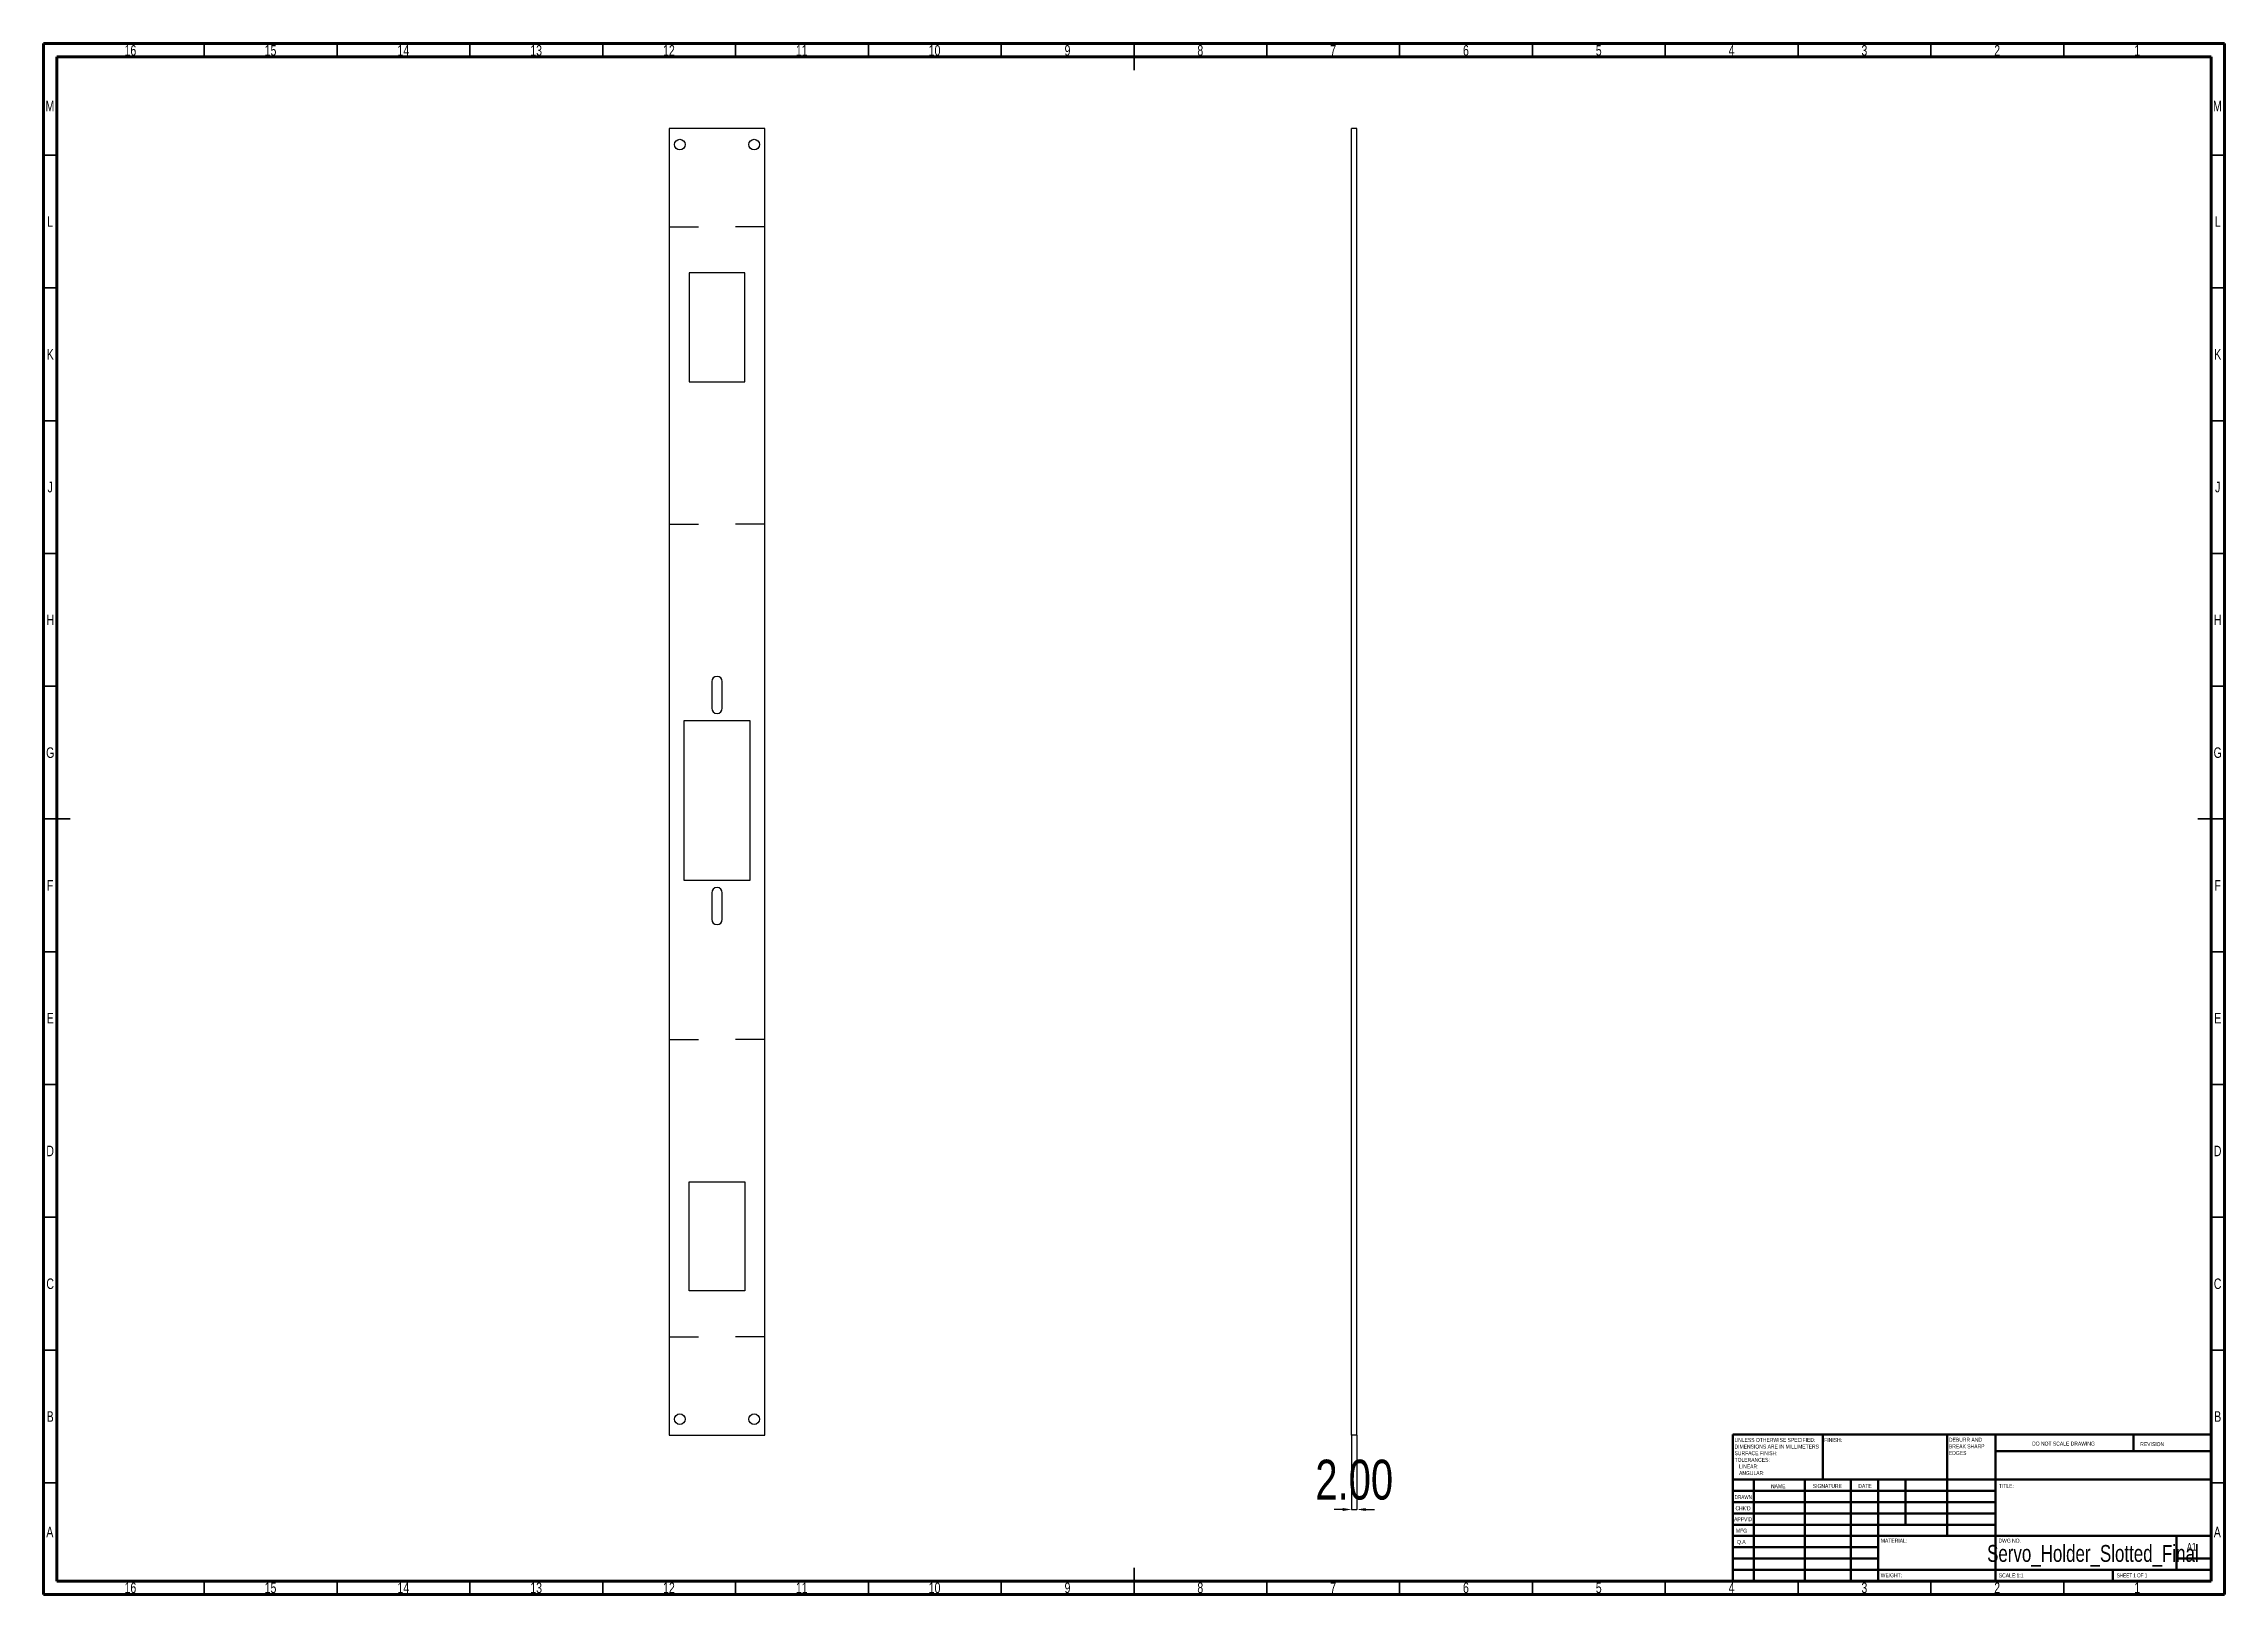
# Model space of a CAD drawing. Header units: inches. Extents: x -8 to 2414, y -1726 to 585.
# Drawn here: x -8 to 813, y -881 to -297 of the extents above; entities that cross this region are included whole.
import ezdxf

# ---------------------------------------------------------------- set-up
doc = ezdxf.new("R2010")
doc.units = ezdxf.units.IN
doc.header["$MEASUREMENT"] = 0
doc.styles.add('SLDTEXTSTYLE0', font='TXT', dxfattribs={"width": 0.75})
doc.styles.add('SLDTEXTSTYLE1', font='TXT', dxfattribs={"width": 0.686449})
doc.styles.add('SLDTEXTSTYLE2', font='TXT', dxfattribs={"width": 0.6875})
doc.dimstyles.new('SLDDIMSTYLE1', dxfattribs={"dimtxt": 15, "dimasz": 3.302, "dimexe": 0, "dimexo": 0.0625, "dimgap": 3.75, "dimtad": 1, "dimrnd": 1e-09, "dimzin": 4, "dimdsep": 46, "dimtxsty": 'SLDTEXTSTYLE0', "dimsah": 1, "dimcen": 0.09, "dimadec": 0, "dimazin": 1, "dimtfac": 1, "dimtmove": 0, "dimatfit": 0, "dimfxl": 0, "dimfrac": 2, "dimtolj": 1, "dimtzin": 12, "dimarcsym": 0})

msp = doc.modelspace()

# ---------------------------------------------------------------- texts
at = {"color": 7, "linetype": 'Continuous', "lineweight": 0}
for s, insert, char_height, attachment_point, style in [('16', (25.166, -297.432), 3.9687, 2, 'SLDTEXTSTYLE0'), ('15', (77.916, -297.432), 3.9687, 2, 'SLDTEXTSTYLE0'), ('14', (127.916, -297.432), 3.9687, 2, 'SLDTEXTSTYLE0'), ('13', (177.916, -297.432), 3.9687, 2, 'SLDTEXTSTYLE0'), ('12', (227.916, -297.432), 3.9687, 2, 'SLDTEXTSTYLE0'), ('11', (277.916, -297.432), 3.9687, 2, 'SLDTEXTSTYLE0'), ('10', (327.916, -297.432), 3.9687, 2, 'SLDTEXTSTYLE0'), ('9', (377.956, -297.432), 3.969, 2, 'SLDTEXTSTYLE0'), ('8', (427.956, -297.432), 3.969, 2, 'SLDTEXTSTYLE0'), ('7', (477.956, -297.432), 3.969, 2, 'SLDTEXTSTYLE0'), ('6', (527.956, -297.432), 3.969, 2, 'SLDTEXTSTYLE0'), ('5', (577.956, -297.432), 3.969, 2, 'SLDTEXTSTYLE0'), ('4', (627.956, -297.432), 3.969, 2, 'SLDTEXTSTYLE0'), ('3', (677.956, -297.432), 3.969, 2, 'SLDTEXTSTYLE0'), ('2', (727.956, -297.432), 3.969, 2, 'SLDTEXTSTYLE0'), ('1', (780.706, -297.432), 3.969, 2, 'SLDTEXTSTYLE0'), ('M', (-5.143, -318.375), 3.969, 2, 'SLDTEXTSTYLE0'), ('M', (810.857, -318.375), 3.969, 2, 'SLDTEXTSTYLE0'), ('L', (-5.05, -361.875), 3.969, 2, 'SLDTEXTSTYLE0'), ('L', (810.95, -361.875), 3.969, 2, 'SLDTEXTSTYLE0'), ('K', (-5.016, -411.875), 3.969, 2, 'SLDTEXTSTYLE0'), ('K', (810.984, -411.875), 3.969, 2, 'SLDTEXTSTYLE0'), ('J', (-5.039, -461.875), 3.969, 2, 'SLDTEXTSTYLE0'), ('J', (810.961, -461.875), 3.969, 2, 'SLDTEXTSTYLE0'), ('H', (-5.014, -511.875), 3.969, 2, 'SLDTEXTSTYLE0'), ('H', (810.986, -511.875), 3.969, 2, 'SLDTEXTSTYLE0'), ('G', (-5.018, -561.875), 3.969, 2, 'SLDTEXTSTYLE0'), ('G', (810.982, -561.875), 3.969, 2, 'SLDTEXTSTYLE0'), ('F', (-5.047, -611.875), 3.969, 2, 'SLDTEXTSTYLE0'), ('F', (810.953, -611.875), 3.969, 2, 'SLDTEXTSTYLE0'), ('E', (-4.996, -661.875), 3.969, 2, 'SLDTEXTSTYLE0'), ('E', (811.004, -661.875), 3.969, 2, 'SLDTEXTSTYLE0'), ('D', (-5.052, -711.875), 3.969, 2, 'SLDTEXTSTYLE0'), ('D', (810.948, -711.875), 3.969, 2, 'SLDTEXTSTYLE0'), ('C', (-5.046, -761.875), 3.969, 2, 'SLDTEXTSTYLE0'), ('C', (810.954, -761.875), 3.969, 2, 'SLDTEXTSTYLE0'), ('B', (-5.034, -811.875), 3.969, 2, 'SLDTEXTSTYLE0'), ('B', (810.966, -811.875), 3.969, 2, 'SLDTEXTSTYLE0'), ('FINISH:', (662.867, -821.93), 1.5, 1, 'SLDTEXTSTYLE0'), ('DO NOT SCALE DRAWING', (741.11, -823.316), 1.5, 1, 'SLDTEXTSTYLE0'), ('REVISION', (781.823, -823.514), 1.5, 1, 'SLDTEXTSTYLE0'), ('DRAWN', (629.139, -843.464), 1.5, 1, 'SLDTEXTSTYLE1'), ('NAME', (642.818, -839.348), 1.5, 1, 'SLDTEXTSTYLE0'), ('SIGNATURE', (658.529, -839.287), 1.5, 1, 'SLDTEXTSTYLE0'), ('DATE', (675.71, -839.273), 1.5, 1, 'SLDTEXTSTYLE0'), ('TITLE:', (728.586, -839.273), 1.5, 1, 'SLDTEXTSTYLE0'), ("APPV'D", (628.897, -851.783), 1.5, 1, 'SLDTEXTSTYLE0'), ("CHK'D", (629.435, -847.687), 1.5, 1, 'SLDTEXTSTYLE0'), ('A', (-5.165, -855.375), 3.969, 2, 'SLDTEXTSTYLE0'), ('MFG', (629.62, -856.133), 1.5, 1, 'SLDTEXTSTYLE0'), ('Q.A', (630.005, -860.345), 1.5, 1, 'SLDTEXTSTYLE0'), ('MATERIAL:', (684.142, -859.863), 1.5, 1, 'SLDTEXTSTYLE0'), ('Servo_Holder_Slotted_Final', (763.994, -862.242), 6.35, 2, 'SLDTEXTSTYLE0'), ('DWG NO.', (728.449, -859.863), 1.5, 1, 'SLDTEXTSTYLE0'), ('A1', (799.367, -861.443), 2.9104, 1, 'SLDTEXTSTYLE0'), ('A', (810.835, -855.375), 3.969, 2, 'SLDTEXTSTYLE0'), ('16', (25.166, -876.375), 3.9687, 2, 'SLDTEXTSTYLE0'), ('15', (77.916, -876.375), 3.9687, 2, 'SLDTEXTSTYLE0'), ('14', (127.916, -876.375), 3.9687, 2, 'SLDTEXTSTYLE0'), ('13', (177.916, -876.375), 3.9687, 2, 'SLDTEXTSTYLE0'), ('12', (227.916, -876.375), 3.9687, 2, 'SLDTEXTSTYLE0'), ('11', (277.916, -876.375), 3.9687, 2, 'SLDTEXTSTYLE0'), ('10', (327.916, -876.375), 3.9687, 2, 'SLDTEXTSTYLE0'), ('9', (377.956, -876.375), 3.969, 2, 'SLDTEXTSTYLE0'), ('8', (427.956, -876.375), 3.969, 2, 'SLDTEXTSTYLE0'), ('7', (477.956, -876.375), 3.969, 2, 'SLDTEXTSTYLE0'), ('6', (527.956, -876.375), 3.969, 2, 'SLDTEXTSTYLE0'), ('5', (577.956, -876.375), 3.969, 2, 'SLDTEXTSTYLE0'), ('4', (627.956, -876.375), 3.969, 2, 'SLDTEXTSTYLE0'), ('3', (677.956, -876.375), 3.969, 2, 'SLDTEXTSTYLE0'), ('WEIGHT:', (684.114, -872.9), 1.4986, 1, 'SLDTEXTSTYLE0'), ('2', (727.956, -876.375), 3.969, 2, 'SLDTEXTSTYLE0'), ('SCALE:1:1', (728.57, -872.949), 1.5, 1, 'SLDTEXTSTYLE0'), ('SHEET 1 OF 1', (772.974, -872.949), 1.5, 1, 'SLDTEXTSTYLE2'), ('1', (780.706, -876.375), 3.969, 2, 'SLDTEXTSTYLE0')]:
    msp.add_mtext(s, dxfattribs=dict(at, insert=insert, char_height=char_height, attachment_point=attachment_point, style=style))

# ---------------------------------------------------------------- blocks, each defined once
blk = doc.blocks.new('SW_NOTE_0')
at = {"color": 0, "linetype": 'Continuous', "lineweight": 0, "char_height": 1.5, "attachment_point": 1, "style": 'SLDTEXTSTYLE0'}
for s, insert in [('UNLESS OTHERWISE SPECIFIED:', (0, 1.93)), ('TOLERANCES:', (0, -5.57)), ('SURFACE FINISH:', (0, -3.07)), ('DIMENSIONS ARE IN MILLIMETERS', (0, -0.57)), ('LINEAR:', (1.69, -8.07)), ('ANGULAR:', (1.69, -10.57))]:
    blk.add_mtext(s, dxfattribs=dict(at, insert=insert))
blk = doc.blocks.new('SW_NOTE_0_1')
at = {"color": 0, "linetype": 'Continuous', "lineweight": 0, "char_height": 1.5, "attachment_point": 1, "style": 'SLDTEXTSTYLE0'}
for s, insert in [('DEBURR AND', (0, 1.93)), ('BREAK SHARP', (0, -0.57)), ('EDGES', (0, -3.07))]:
    blk.add_mtext(s, dxfattribs=dict(at, insert=insert))
blk = doc.blocks.new('*D318')
at = {"color": 0, "linetype": 'Continuous', "lineweight": -2, "transparency": 16777216}
for p, q in [((484.91, -820.94), (484.91, -848.88)), ((486.91, -820.94), (486.91, -848.88)), ((481.61, -848.88), (478.31, -848.88)), ((484.91, -848.88), (486.91, -848.88)), ((490.22, -848.88), (493.52, -848.88))]:
    blk.add_line(p, q, dxfattribs=at)
at = {"color": 0, "linetype": 'Continuous', "transparency": 16777216}
for points in [[(481.61, -848.33), (481.61, -849.43), (484.91, -848.88)], [(490.22, -848.33), (490.22, -849.43), (486.91, -848.88)]]:
    blk.add_solid(points, dxfattribs=at)
at = {"layer": 'Defpoints', "color": 0, "linetype": 'Continuous', "transparency": 16777216}
for p in [(484.91, -820.88), (486.91, -820.88), (486.91, -848.88)]:
    blk.add_point(p, dxfattribs=at)
at = {"color": 0, "linetype": 'Continuous', "lineweight": 18, "transparency": 16777216, "insert": (485.91, -830.13), "char_height": 15, "attachment_point": 2, "style": 'SLDTEXTSTYLE0'}
blk.add_mtext('\\A1;2.00', dxfattribs=at)
blk = doc.blocks.new('TU76U67')
at = {"color": 7, "linetype": 'Continuous', "lineweight": 25}
for p, q in [((228.01, -328.88), (228.01, -820.88)), ((264.01, -328.88), (228.01, -328.88)), ((264.01, -820.88), (264.01, -328.88)), ((256.51, -383.23), (235.51, -383.23)), ((235.51, -383.23), (235.51, -424.23)), ((256.51, -424.23), (256.51, -383.23)), ((235.51, -424.23), (256.51, -424.23)), ((244.01, -537.13), (244.01, -547.13)), ((248.01, -547.13), (248.01, -537.13)), ((258.51, -551.88), (233.51, -551.88)), ((233.51, -551.88), (233.51, -611.88)), ((258.51, -611.88), (258.51, -551.88)), ((233.51, -611.88), (258.51, -611.88)), ((244.01, -616.63), (244.01, -626.63)), ((248.01, -626.63), (248.01, -616.63)), ((235.51, -725.52), (256.51, -725.52)), ((235.51, -766.52), (235.51, -725.52)), ((256.51, -725.52), (256.51, -766.52)), ((256.51, -766.52), (235.51, -766.52)), ((228.01, -820.88), (264.01, -820.88))]:
    blk.add_line(p, q, dxfattribs=at)
at = {"color": 3}
for p, q in [((228.01, -365.88), (239.01, -365.88)), ((264.01, -365.88), (253.01, -365.88)), ((228.01, -477.88), (239.01, -477.88)), ((264.01, -477.88), (253.01, -477.88)), ((228.01, -671.88), (239.01, -671.88)), ((264.01, -671.88), (253.01, -671.88)), ((228.01, -783.88), (239.01, -783.88)), ((264.01, -783.88), (253.01, -783.88))]:
    blk.add_line(p, q, dxfattribs=at)
at = {"color": 7, "linetype": 'Continuous', "lineweight": 25}
for centre in [(232.01, -334.88), (260.01, -334.88), (232.01, -814.88), (260.01, -814.88)]:
    blk.add_circle(centre, 2, dxfattribs=at)
for centre, start, end in [((246.01, -537.13), 0, 180), ((246.01, -547.13), 180, 0), ((246.01, -616.63), 0, 180), ((246.01, -626.63), 180, 0)]:
    blk.add_arc(centre, 2, start, end, dxfattribs=at)

# ---------------------------------------------------------------- dimensions: what is measured, and where the dimension line sits
at = {"color": 7, "linetype": 'Continuous', "lineweight": 18}
dim = msp.add_linear_dim(base=(486.913, -848.878), p1=(484.913, -820.878), p2=(486.913, -820.878), dimstyle='SLDDIMSTYLE1', dxfattribs=at)
dim.commit()
dim.dimension.update_dxf_attribs({"geometry": '*D318', "text_midpoint": (485.913, -848.878), "dimtype": 160})

# ---------------------------------------------------------------- linework, layer by layer
at = {"color": 7, "linetype": 'Continuous', "lineweight": 70}
for p, q in [((-7.504, -880.849), (-7.504, -296.849)), ((-7.504, -296.849), (813.496, -296.849)), ((-2.504, -875.849), (-2.504, -301.849)), ((-2.504, -301.849), (808.496, -301.849)), ((808.496, -301.849), (808.496, -875.849)), ((813.496, -296.849), (813.496, -880.849)), ((808.496, -875.849), (-2.504, -875.849)), ((813.496, -880.849), (-7.504, -880.849))]:
    msp.add_line(p, q, dxfattribs=at)
at = {"color": 7, "linetype": 'Continuous', "lineweight": 35}
for p, q in [((52.996, -301.849), (52.996, -296.849)), ((102.996, -301.849), (102.996, -296.849)), ((152.996, -301.849), (152.996, -296.849)), ((202.996, -301.849), (202.996, -296.849)), ((252.996, -301.849), (252.996, -296.849)), ((302.996, -301.849), (302.996, -296.849)), ((352.996, -301.849), (352.996, -296.849)), ((402.996, -296.849), (402.996, -306.849)), ((402.996, -301.849), (402.996, -296.849)), ((452.996, -301.849), (452.996, -296.849)), ((502.996, -301.849), (502.996, -296.849)), ((552.996, -301.849), (552.996, -296.849)), ((602.996, -301.849), (602.996, -296.849)), ((652.996, -301.849), (652.996, -296.849)), ((702.996, -301.849), (702.996, -296.849)), ((752.996, -301.849), (752.996, -296.849)), ((-2.504, -338.849), (-7.504, -338.849)), ((808.496, -338.849), (813.496, -338.849)), ((-2.504, -388.849), (-7.504, -388.849)), ((808.496, -388.849), (813.496, -388.849)), ((-2.504, -438.849), (-7.504, -438.849)), ((808.496, -438.849), (813.496, -438.849)), ((-2.504, -488.849), (-7.504, -488.849)), ((808.496, -488.849), (813.496, -488.849)), ((-2.504, -538.849), (-7.504, -538.849)), ((808.496, -538.849), (813.496, -538.849)), ((-7.504, -588.849), (2.496, -588.849)), ((-2.504, -588.849), (-7.504, -588.849)), ((813.496, -588.849), (803.496, -588.849)), ((808.496, -588.849), (813.496, -588.849)), ((-2.504, -638.849), (-7.504, -638.849)), ((808.496, -638.849), (813.496, -638.849)), ((-2.504, -688.849), (-7.504, -688.849)), ((808.496, -688.849), (813.496, -688.849)), ((-2.504, -738.849), (-7.504, -738.849)), ((808.496, -738.849), (813.496, -738.849)), ((-2.504, -788.849), (-7.504, -788.849)), ((808.496, -788.849), (813.496, -788.849)), ((-2.504, -838.849), (-7.504, -838.849)), ((808.496, -838.849), (813.496, -838.849)), ((52.996, -875.849), (52.996, -880.849)), ((102.996, -875.849), (102.996, -880.849)), ((152.996, -875.849), (152.996, -880.849)), ((202.996, -875.849), (202.996, -880.849)), ((252.996, -875.849), (252.996, -880.849)), ((302.996, -875.849), (302.996, -880.849)), ((352.996, -875.849), (352.996, -880.849)), ((402.996, -880.849), (402.996, -870.849)), ((402.996, -875.849), (402.996, -880.849)), ((452.996, -875.849), (452.996, -880.849)), ((502.996, -875.849), (502.996, -880.849)), ((552.996, -875.849), (552.996, -880.849)), ((602.996, -875.849), (602.996, -880.849)), ((652.996, -875.849), (652.996, -880.849)), ((702.996, -875.849), (702.996, -880.849)), ((752.996, -875.849), (752.996, -880.849))]:
    msp.add_line(p, q, dxfattribs=at)
at = {"color": 7, "linetype": 'Continuous', "lineweight": 25}
for p, q in [((484.913, -820.878), (484.913, -328.878)), ((486.913, -328.878), (484.913, -328.878)), ((486.913, -820.878), (486.913, -328.878)), ((486.913, -820.878), (484.913, -820.878))]:
    msp.add_line(p, q, dxfattribs=at)
at = {"color": 7, "linetype": 'Continuous', "lineweight": 50}
for p, q in [((628.496, -820.599), (808.496, -820.599)), ((628.496, -820.599), (628.496, -875.849)), ((662.296, -837.599), (662.296, -820.599)), ((709.096, -820.599), (709.096, -858.849)), ((727.296, -820.599), (727.296, -875.849)), ((779.296, -826.974), (779.296, -820.599)), ((808.496, -826.974), (727.296, -826.974)), ((808.496, -837.599), (628.496, -837.599)), ((727.296, -841.849), (628.496, -841.849)), ((636.296, -837.599), (636.296, -875.849)), ((655.487, -837.599), (655.487, -875.849)), ((672.895, -837.599), (672.895, -875.849)), ((683.096, -875.849), (683.096, -837.599)), ((693.496, -854.599), (693.496, -837.599)), ((727.296, -846.099), (628.496, -846.099)), ((727.296, -850.349), (628.496, -850.349)), ((727.296, -854.599), (628.496, -854.599)), ((683.096, -858.849), (628.496, -858.849)), ((683.096, -858.849), (808.496, -858.849)), ((795.496, -871.599), (795.496, -858.849)), ((683.096, -863.099), (628.496, -863.099)), ((683.096, -867.349), (628.496, -867.349)), ((808.496, -867.349), (795.496, -867.349)), ((628.496, -871.599), (808.496, -871.599)), ((771.496, -875.849), (771.496, -871.599))]:
    msp.add_line(p, q, dxfattribs=at)

# ---------------------------------------------------------------- block references
at = {"color": 3}
msp.add_blockref('TU76U67', (0, 0), dxfattribs=at)
at = {"color": 7, "linetype": 'Continuous', "lineweight": 0}
for name, p in [('SW_NOTE_0', (629.089, -823.862)), ('SW_NOTE_0_1', (709.805, -823.78))]:
    msp.add_blockref(name, p, dxfattribs=at)

msp.set_redraw_order([(e.dxf.handle, doc.entitydb.next_handle()) for e in msp.query("TEXT MTEXT ATTDEF DIMENSION ARC_DIMENSION")])  # texts and dimensions are drawn at this point

doc.saveas('drawing.dxf')
